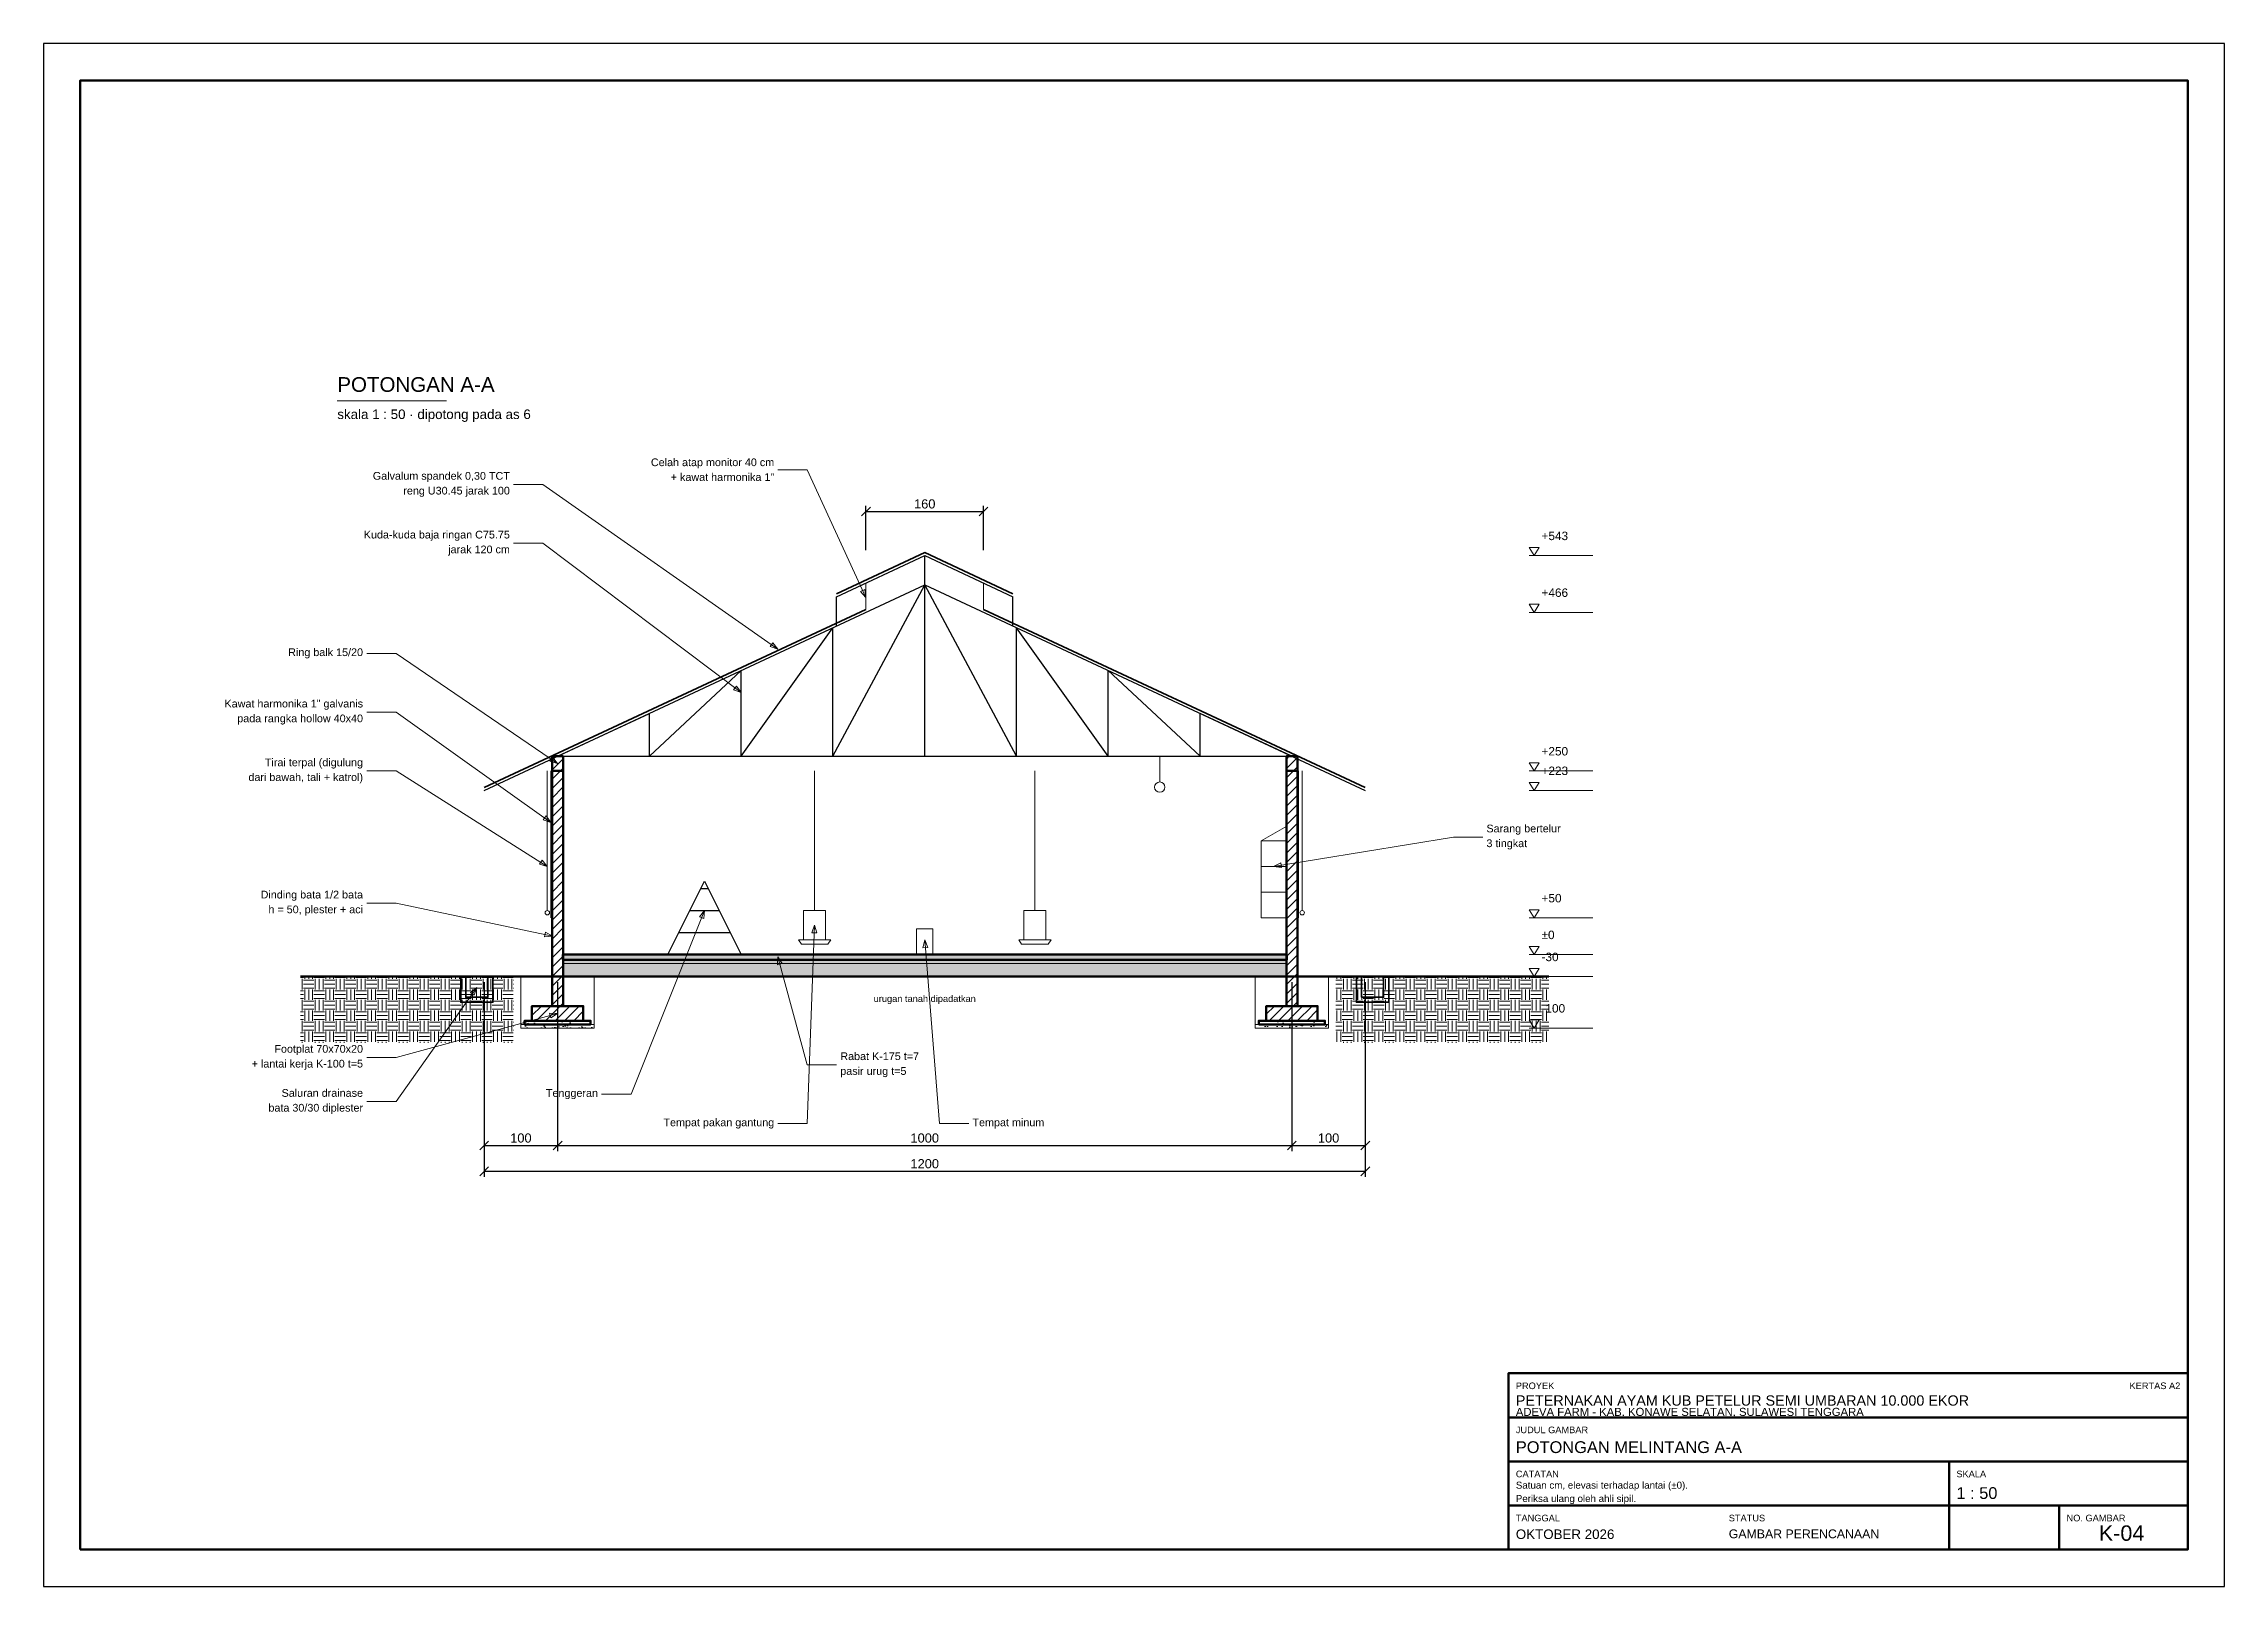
# Model space of a CAD drawing. Header units: centimetres. Extents: x 0 to 31918, y 0 to 4200.
# Drawn here: x 19320 to 22290, y 0 to 2100 of the extents above; entities that cross this region are included whole.
import ezdxf
from ezdxf.enums import TextEntityAlignment as Align

# ---------------------------------------------------------------- set-up
doc = ezdxf.new("R2010")
doc.units = ezdxf.units.CM
doc.linetypes.add('DASHED', pattern=[1.524, 1.27, -0.254])
for name, color, linetype, lineweight in [('A-AIR', 5, 'CONTINUOUS', 18), ('A-ATAP', 5, 'CONTINUOUS', 35), ('A-BAJA', 6, 'CONTINUOUS', 25), ('A-DIM', 140, 'CONTINUOUS', 13), ('A-DINDING', 32, 'CONTINUOUS', 35), ('A-FRAME', 7, 'CONTINUOUS', 50), ('A-HATCH', 8, 'CONTINUOUS', 9), ('A-KAWAT', 94, 'CONTINUOUS', 13), ('A-KAYU', 32, 'CONTINUOUS', 25), ('A-PERABOT', 8, 'CONTINUOUS', 18), ('A-STRUKTUR', 7, 'CONTINUOUS', 50), ('A-TANAH', 34, 'CONTINUOUS', 18), ('A-TEKS', 7, 'CONTINUOUS', 18), ('A-TERSEMBUNYI', 8, 'DASHED', 13)]:
    doc.layers.add(name, color=color, linetype=linetype, lineweight=lineweight)
doc.styles.add('ARIAL', font='arial.ttf')
doc.dimstyles.new('D50', dxfattribs={"dimtxt": 12.5, "dimasz": 10, "dimexe": 7.5, "dimexo": 7.5, "dimgap": 4, "dimtad": 1, "dimdec": 0, "dimtxsty": 'ARIAL', "dimtsz": 6, "dimcen": 2.5, "dimclrd": 140, "dimclre": 140, "dimclrt": 250, "dimazin": 3, "dimtfac": 1, "dimtmove": 0, "dimatfit": 3})

msp = doc.modelspace()

# ---------------------------------------------------------------- texts
at = {"layer": 'A-TEKS', "style": 'ARIAL'}
for s, height, p in [('POTONGAN A-A', 20, (19720, 1620)), ('+543', 11.5, (21360, 1420.75)), ('+466', 11.5, (21360, 1343.45)), ('+250', 11.5, (21360, 1127.6)), ('+223', 11.5, (21360, 1100.97)), ('+50', 11.5, (21360, 927.6)), ('±0', 11.5, (21360, 877.6)), ('-30', 11.5, (21360, 847.6)), ('-100', 11.5, (21360, 777.6))]:
    msp.add_text(s, height=height, dxfattribs=at).set_placement(p, align=Align.BOTTOM_LEFT)
for s, height, p in [('skala 1 : 50 · dipotong pada as 6', 13, (19720, 1602)), ('PROYEK', 9, (21325, 277.5)), ('ADEVA FARM - KAB. KONAWE SELATAN, SULAWESI TENGGARA', 11, (21325, 243)), ('PETERNAKAN AYAM KUB PETELUR SEMI UMBARAN 10.000 EKOR', 14, (21325, 260)), ('JUDUL GAMBAR', 9, (21325, 217.5)), ('POTONGAN MELINTANG A-A', 16, (21325, 197.5)), ('CATATAN', 9, (21325, 157.5)), ('SKALA', 9, (21925, 157.5)), ('1 : 50', 16, (21925, 135)), ('TANGGAL', 9, (21325, 97.5)), ('STATUS', 9, (21615, 97.5)), ('NO. GAMBAR', 9, (22075, 97.5)), ('OKTOBER 2026', 13, (21325, 77.5)), ('GAMBAR PERENCANAAN', 12, (21615, 77.5))]:
    msp.add_text(s, height=height, dxfattribs=at).set_placement(p, align=Align.TOP_LEFT)
for s, height, p in [('urugan tanah dipadatkan', 9, (20520, 800)), ('K-04', 21, (22150, 72.5))]:
    msp.add_text(s, height=height, dxfattribs=at).set_placement(p, align=Align.MIDDLE_CENTER)
msp.add_text('KERTAS A2', height=9, dxfattribs=at).set_placement((22230, 277.5), align=Align.TOP_RIGHT)
at = {"layer": 'A-TEKS', "line_spacing_factor": 1.15, "style": 'ARIAL'}
for s, insert, char_height, attachment_point in [('Galvalum spandek 0,30 TCT\\Preng U30.45 jarak 100', (19955, 1500), 10.5, 6), ('Celah atap monitor 40 cm\\P+ kawat harmonika 1"', (20315, 1520), 10.5, 6), ('Kuda-kuda baja ringan C75.75\\Pjarak 120 cm', (19955, 1420), 10.5, 6), ('Ring balk 15/20', (19755, 1270), 10.5, 6), ('Kawat harmonika 1" galvanis\\Ppada rangka hollow 40x40', (19755, 1190), 10.5, 6), ('Tirai terpal (digulung\\Pdari bawah, tali + katrol)', (19755, 1110), 10.5, 6), ('Sarang bertelur\\P3 tingkat', (21285, 1020), 10.5, 4), ('Dinding bata 1/2 bata\\Ph = 50, plester + aci', (19755, 930), 10.5, 6), ('Footplat 70x70x20\\P+ lantai kerja K-100 t=5', (19755, 720), 10.5, 6), ('Rabat K-175 t=7\\Ppasir urug t=5', (20405, 710), 10.5, 4), ('Saluran drainase\\Pbata 30/30 diplester', (19755, 660), 10.5, 6), ('Tenggeran', (20075, 670), 10.5, 6), ('Tempat pakan gantung', (20315, 630), 10.5, 6), ('Tempat minum', (20585, 630), 10.5, 4), ('Satuan cm, elevasi terhadap lantai (±0).\\PPeriksa ulang oleh ahli sipil.', (21325, 142.5), 9.5, 1)]:
    msp.add_mtext(s, dxfattribs=dict(at, insert=insert, char_height=char_height, attachment_point=attachment_point))

# ---------------------------------------------------------------- dimensions: what is measured, and where the dimension line sits
at = {"layer": 'A-DIM'}
for base, p1, p2 in [((20440, 1463.15), (20440, 1403.15), (20600, 1403.15)), ((19920, 600), (19920, 830), (20020, 830)), ((19920, 565), (19920, 830), (21120, 830)), ((20020, 600), (20020, 830), (21020, 830)), ((21020, 600), (21020, 830), (21120, 830))]:
    msp.add_linear_dim(base=base, p1=p1, p2=p2, dimstyle='D50', dxfattribs=at).render()

# ---------------------------------------------------------------- hatches: boundary and pattern name
at = {"layer": 'A-HATCH'}
h = msp.add_hatch(dxfattribs=at)
h.set_pattern_fill('ANSI31', scale=2.85)
h.paths.add_polyline_path([(20012.5, 790), (20027.5, 790), (20027.5, 1130), (20012.5, 1130)])
h = msp.add_hatch(dxfattribs=at)
h.set_pattern_fill('ANSI31', scale=2.85)
h.paths.add_polyline_path([(21012.5, 790), (21027.5, 790), (21027.5, 1130), (21012.5, 1130)])
h = msp.add_hatch(dxfattribs=at)
h.set_pattern_fill('AR-CONC', scale=0.175)
h.paths.add_polyline_path([(20027, 853), (21013, 853), (21013, 860), (20027, 860)])
h = msp.add_hatch(dxfattribs=at)
h.set_pattern_fill('AR-SAND', scale=0.25)
h.paths.add_polyline_path([(20027, 848), (21013, 848), (21013, 853), (20027, 853)])
h = msp.add_hatch(dxfattribs=at)
h.set_pattern_fill('EARTH', scale=2.25)
h.paths.add_polyline_path([(20027, 830), (21013, 830), (21013, 848), (20027, 848)])
h = msp.add_hatch(dxfattribs=at)
h.set_pattern_fill('EARTH', scale=2.25)
h.paths.add_polyline_path([(19670, 830), (19960, 830), (19960, 740), (19670, 740)])
h = msp.add_hatch(dxfattribs=at)
h.set_pattern_fill('EARTH', scale=2.25)
h.paths.add_polyline_path([(21080, 830), (21370, 830), (21370, 740), (21080, 740)])
h = msp.add_hatch(dxfattribs=at)
h.set_pattern_fill('ANSI31', scale=2.85)
h.paths.add_polyline_path([(19985, 770), (20055, 770), (20055, 790), (19985, 790)])
h = msp.add_hatch(dxfattribs=at)
h.set_pattern_fill('ANSI31', scale=2.85)
h.paths.add_polyline_path([(20985, 770), (21055, 770), (21055, 790), (20985, 790)])
h = msp.add_hatch(dxfattribs=at)
h.set_pattern_fill('AR-SAND', scale=0.25)
h.paths.add_polyline_path([(19970, 760), (20070, 760), (20070, 765), (19970, 765)])
h = msp.add_hatch(dxfattribs=at)
h.set_pattern_fill('AR-CONC', scale=0.175)
h.paths.add_polyline_path([(19975, 765), (20065, 765), (20065, 770), (19975, 770)])
h = msp.add_hatch(dxfattribs=at)
h.set_pattern_fill('AR-SAND', scale=0.25)
h.paths.add_polyline_path([(20970, 760), (21070, 760), (21070, 765), (20970, 765)])
h = msp.add_hatch(dxfattribs=at)
h.set_pattern_fill('AR-CONC', scale=0.175)
h.paths.add_polyline_path([(20975, 765), (21065, 765), (21065, 770), (20975, 770)])

# ---------------------------------------------------------------- linework, layer by layer
at = {"layer": 'A-AIR'}
msp.add_lwpolyline([(20509, 860), (20531, 860), (20531, 895), (20509, 895)], close=True, dxfattribs=at)
at = {"layer": 'A-ATAP'}
for points in [[(20400, 1351.2), (20520, 1407.15), (20640, 1351.2)], [(19920, 1087.37), (20440, 1329.85)], [(20600, 1329.85), (21120, 1087.37)]]:
    msp.add_lwpolyline(points, dxfattribs=at)
at = {"layer": 'A-BAJA'}
for p, q in [((20520, 1363.15), (20520, 1403.15)), ((20395, 1130), (20520, 1363.15)), ((20400, 1307.2), (20400, 1347.2)), ((20520, 1130), (20520, 1363.15)), ((20645, 1130), (20520, 1363.15)), ((20640, 1307.2), (20640, 1347.2)), ((20270, 1130), (20395, 1304.87)), ((20395, 1130), (20395, 1304.87)), ((20645, 1130), (20645, 1304.87)), ((20770, 1130), (20645, 1304.87)), ((20145, 1130), (20270, 1246.58)), ((20270, 1130), (20270, 1246.58)), ((20770, 1130), (20770, 1246.58)), ((20895, 1130), (20770, 1246.58)), ((20020, 1130), (20145, 1188.29)), ((20145, 1130), (20145, 1188.29)), ((20895, 1130), (20895, 1188.29)), ((21020, 1130), (20895, 1188.29)), ((20020, 1130), (21020, 1130))]:
    msp.add_line(p, q, dxfattribs=at)
for points in [[(20400, 1347.2), (20520, 1403.15), (20640, 1347.2)], [(19920, 1083.37), (20520, 1363.15)], [(20520, 1363.15), (21120, 1083.37)]]:
    msp.add_lwpolyline(points, dxfattribs=at)
at = {"layer": 'A-DIM'}
for p, q in [((21343.4, 1403.15), (21430, 1403.15)), ((21343.4, 1325.85), (21430, 1325.85)), ((21343.4, 1110), (21430, 1110)), ((21343.4, 1083.37), (21430, 1083.37)), ((21343.4, 910), (21430, 910)), ((21343.4, 860), (21430, 860)), ((21343.4, 830), (21430, 830)), ((21343.4, 760), (21430, 760))]:
    msp.add_line(p, q, dxfattribs=at)
for points in [[(20440, 1345.85), (20360, 1520), (20320, 1520)], [(20320, 1275.89), (20000, 1500), (19960, 1500)], [(20270, 1216.58), (20000, 1420), (19960, 1420)], [(20020, 1120), (19800, 1270), (19760, 1270)], [(20011, 1040), (19800, 1190), (19760, 1190)], [(20006, 980), (19800, 1110), (19760, 1110)], [(20995, 980), (21240, 1020), (21280, 1020)], [(20013, 885), (19800, 930), (19760, 930)], [(20220, 920), (20120, 670), (20080, 670)], [(20370, 900), (20360, 630), (20320, 630)], [(20520, 880), (20540, 630), (20580, 630)], [(20320, 857), (20360, 710), (20400, 710)], [(19910, 815), (19800, 660), (19760, 660)], [(20020, 780), (19800, 720), (19760, 720)]]:
    msp.add_lwpolyline(points, dxfattribs=at)
for points in [[(21350, 1403.15), (21343.4, 1414.15), (21356.6, 1414.15)], [(20440, 1345.85), (20438.57, 1356.76), (20432.66, 1354.04)], [(21350, 1325.85), (21343.4, 1336.85), (21356.6, 1336.85)], [(20320, 1275.89), (20313.26, 1284.58), (20309.53, 1279.26)], [(20270, 1216.58), (20263.56, 1225.5), (20259.65, 1220.3)], [(20020, 1120), (20013.15, 1128.61), (20009.49, 1123.23)], [(21350, 1110), (21343.4, 1121), (21356.6, 1121)], [(21350, 1083.37), (21343.4, 1094.37), (21356.6, 1094.37)], [(20011, 1040), (20004.32, 1048.74), (20000.55, 1043.44)], [(20006, 980), (19998.85, 988.36), (19995.38, 982.86)], [(20995, 980), (21005.9, 978.49), (21004.85, 984.9)], [(21350, 910), (21343.4, 921), (21356.6, 921)], [(20220, 920), (20213.08, 911.45), (20219.12, 909.04)], [(20370, 900), (20366.36, 889.62), (20372.86, 889.38)], [(20013, 885), (20003.39, 890.35), (20002.05, 883.99)], [(20520, 880), (20517.6, 869.27), (20524.08, 869.78)], [(21350, 860), (21343.4, 871), (21356.6, 871)], [(20320, 857), (20319.62, 846.01), (20325.9, 847.71)], [(21350, 830), (21343.4, 841), (21356.6, 841)], [(19910, 815), (19901.27, 808.31), (19906.57, 804.55)], [(20020, 780), (20009.01, 780.37), (20010.72, 774.1)], [(21350, 760), (21343.4, 771), (21356.6, 771)]]:
    msp.add_lwpolyline(points, close=True, dxfattribs=at)
at = {"layer": 'A-DINDING'}
for points in [[(19888, 830), (19888, 795), (19932, 795), (19932, 830)], [(19895, 830), (19895, 802), (19925, 802), (19925, 830)], [(21108, 830), (21108, 795), (21152, 795), (21152, 830)], [(21115, 830), (21115, 802), (21145, 802), (21145, 830)]]:
    msp.add_lwpolyline(points, dxfattribs=at)
at = {"layer": 'A-FRAME'}
for p, q in [((21315, 230), (22240, 230)), ((21315, 170), (22240, 170)), ((21915, 50), (21915, 170)), ((21315, 110), (22240, 110)), ((22065, 50), (22065, 110))]:
    msp.add_line(p, q, dxfattribs=at)
at = {"layer": 'A-FRAME', "lineweight": 25}
msp.add_lwpolyline([(19320, 0), (22290, 0), (22290, 2100), (19320, 2100)], close=True, dxfattribs=at)
at = {"layer": 'A-FRAME'}
for points in [[(19370, 50), (22240, 50), (22240, 2050), (19370, 2050)], [(21315, 50), (22240, 50), (22240, 290), (21315, 290)]]:
    msp.add_lwpolyline(points, close=True, dxfattribs=at)
at = {"layer": 'A-HATCH'}
for points in [[(20027, 848), (21013, 848), (21013, 853), (20027, 853)], [(19970, 760), (20070, 760), (20070, 765), (19970, 765)], [(20970, 760), (21070, 760), (21070, 765), (20970, 765)]]:
    msp.add_lwpolyline(points, close=True, dxfattribs=at)
at = {"layer": 'A-KAWAT'}
for p, q in [((20440, 1329.85), (20440, 1365.85)), ((20600, 1329.85), (20600, 1365.85)), ((20011, 910), (20011, 1110)), ((21029, 910), (21029, 1110))]:
    msp.add_line(p, q, dxfattribs=at)
at = {"layer": 'A-KAYU'}
for p, q in [((20215, 950), (20225, 950)), ((20200, 920), (20240, 920)), ((20185, 890), (20255, 890))]:
    msp.add_line(p, q, dxfattribs=at)
msp.add_lwpolyline([(20170, 860), (20220, 960), (20270, 860)], dxfattribs=at)
at = {"layer": 'A-PERABOT'}
for p, q in [((20840, 1130), (20840, 1095)), ((20006, 920), (20006, 1110)), ((20370, 1110), (20370, 920)), ((20670, 1110), (20670, 920)), ((21034, 920), (21034, 1110)), ((20978, 1015), (21013, 1035)), ((20978, 1015), (21013, 1015)), ((20978, 980), (21013, 980)), ((20978, 945), (21013, 945)), ((20978, 910), (21013, 910))]:
    msp.add_line(p, q, dxfattribs=at)
for points in [[(20978, 910), (21013, 910), (21013, 1015), (20978, 1015)], [(20355, 880), (20385, 880), (20385, 920), (20355, 920)], [(20655, 880), (20685, 880), (20685, 920), (20655, 920)], [(20348, 880), (20392, 880), (20388, 874), (20352, 874)], [(20648, 880), (20692, 880), (20688, 874), (20652, 874)]]:
    msp.add_lwpolyline(points, close=True, dxfattribs=at)
for centre, radius in [((20840, 1088), 7), ((20006, 917), 3), ((21034, 917), 3)]:
    msp.add_circle(centre, radius, dxfattribs=at)
at = {"layer": 'A-STRUKTUR'}
for points in [[(20012.5, 790), (20027.5, 790), (20027.5, 1130), (20012.5, 1130)], [(20012.5, 1110), (20027.5, 1110), (20027.5, 1130), (20012.5, 1130)], [(21012.5, 790), (21027.5, 790), (21027.5, 1130), (21012.5, 1130)], [(21012.5, 1110), (21027.5, 1110), (21027.5, 1130), (21012.5, 1130)], [(20027, 853), (21013, 853), (21013, 860), (20027, 860)], [(19985, 770), (20055, 770), (20055, 790), (19985, 790)], [(20985, 770), (21055, 770), (21055, 790), (20985, 790)], [(19975, 765), (20065, 765), (20065, 770), (19975, 770)], [(20975, 765), (21065, 765), (21065, 770), (20975, 770)]]:
    msp.add_lwpolyline(points, close=True, dxfattribs=at)
at = {"layer": 'A-TANAH', "lineweight": 50}
msp.add_line((19670, 830), (21370, 830), dxfattribs=at)
at = {"layer": 'A-TEKS'}
msp.add_line((19720, 1614), (19868.8, 1614), dxfattribs=at)
at = {"layer": 'A-TERSEMBUNYI'}
for points in [[(19970, 830), (19970, 760), (20070, 760), (20070, 830)], [(20970, 830), (20970, 760), (21070, 760), (21070, 830)]]:
    msp.add_lwpolyline(points, dxfattribs=at)

msp.set_redraw_order([(e.dxf.handle, doc.entitydb.next_handle()) for e in msp.query("TEXT MTEXT ATTDEF DIMENSION ARC_DIMENSION")])  # texts and dimensions are drawn at this point

doc.saveas('drawing.dxf')
